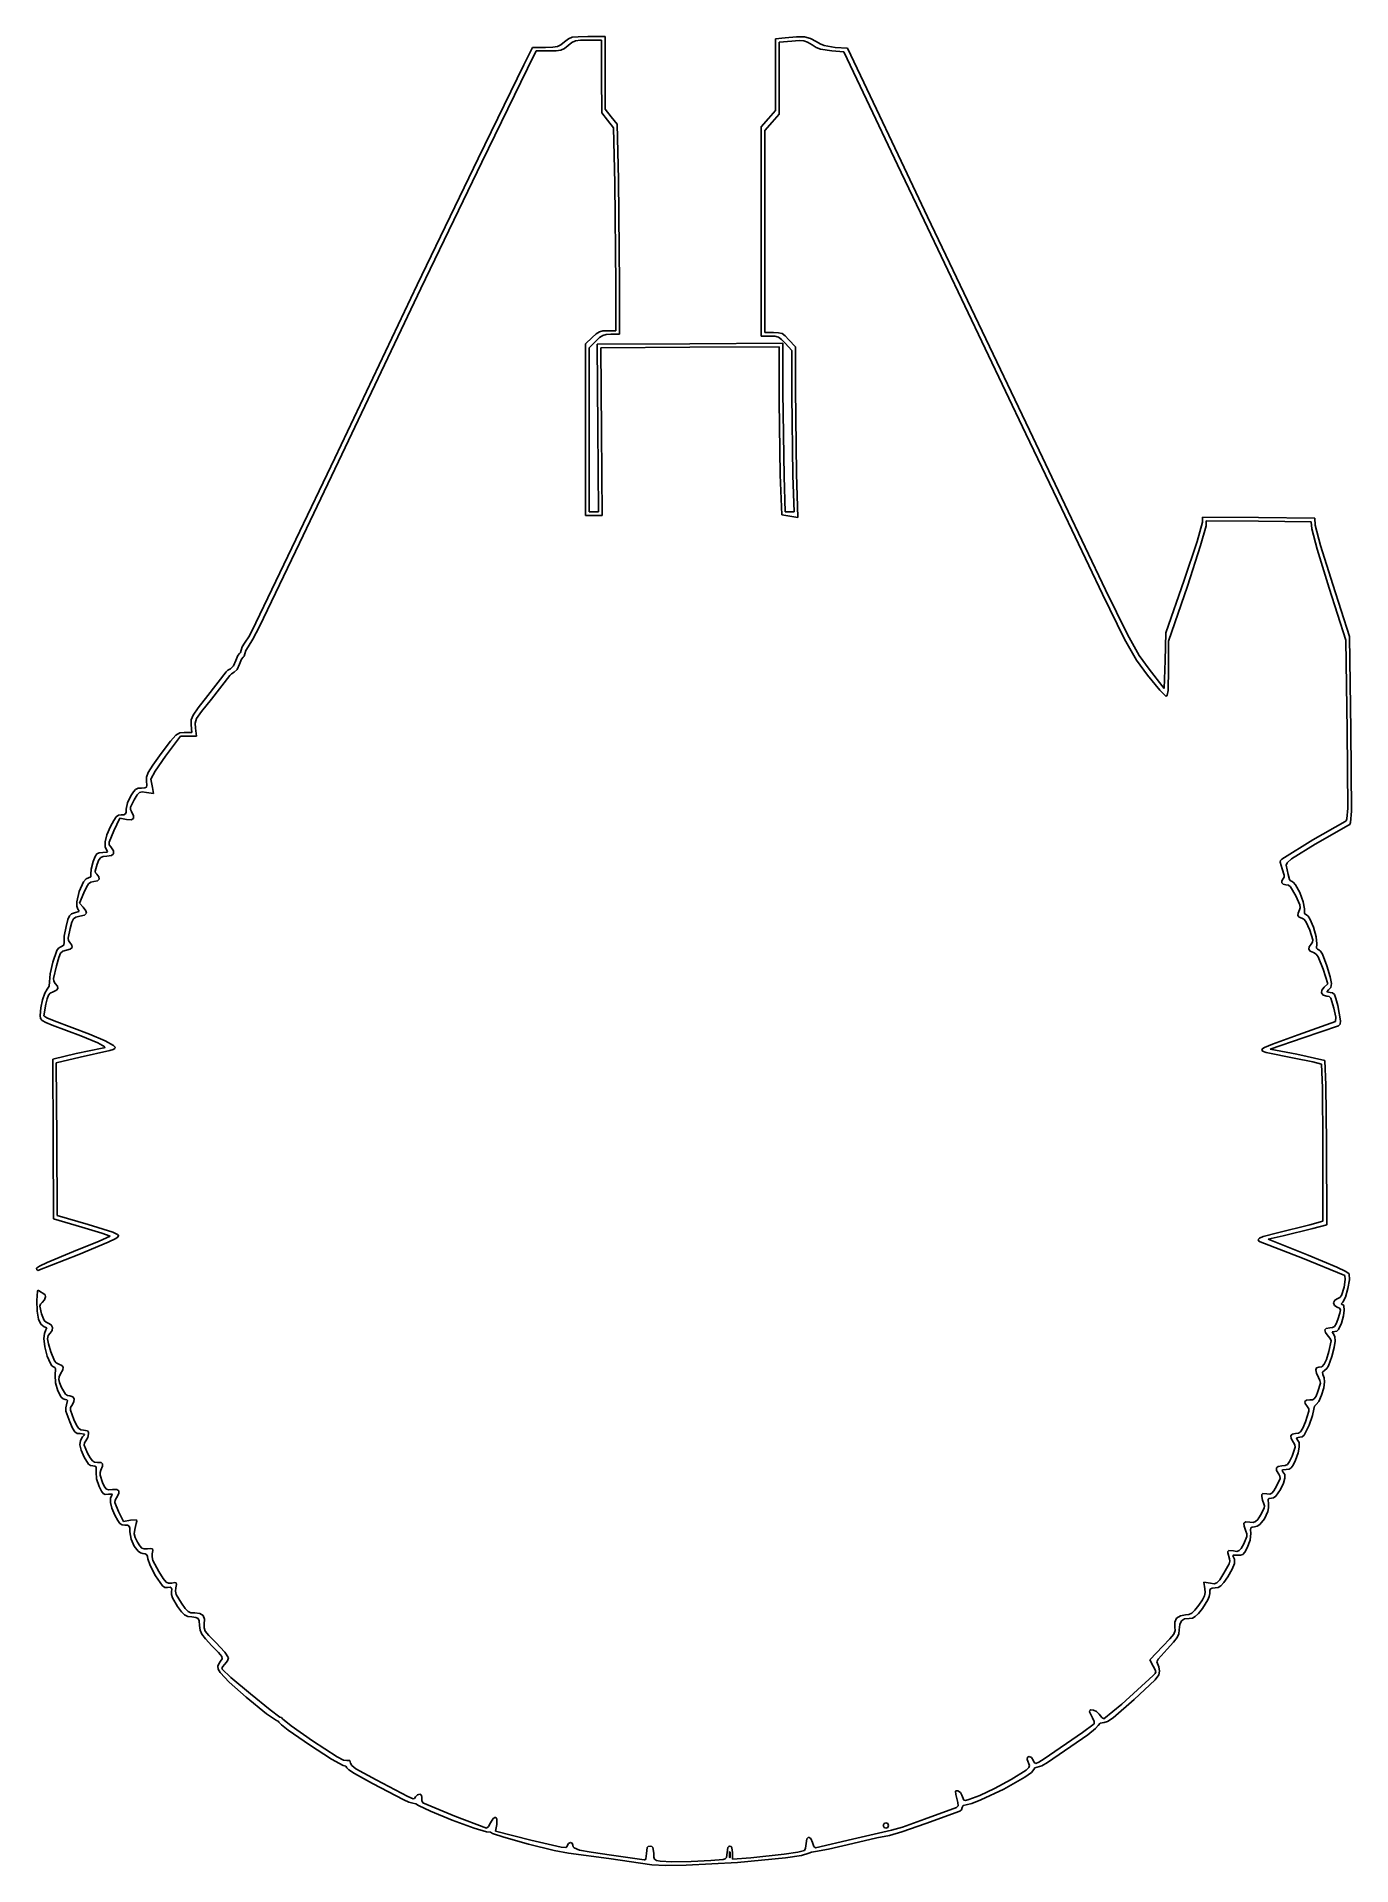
# Model space of a CAD drawing. Extents: x 0 to 276, y 2 to 385.
import ezdxf

# ---------------------------------------------------------------- set-up
doc = ezdxf.new("R2010")
doc.units = 0

msp = doc.modelspace()

# ---------------------------------------------------------------- linework, layer by layer
at = {"layer": 'Image'}
for p, q in [((110.365732, 383.58714), (111.13793, 384.19889)), ((111.13793, 384.19889), (111.936551, 384.833836)), ((112.668156, 384.06252), (111.89065, 383.44611)), ((111.936551, 384.833836), (112.747854, 385.170941)), ((113.419089, 384.401685), (112.668156, 384.06252)), ((112.747854, 385.170941), (113.98043, 385.304243)), ((114.44389, 384.545285), (113.419089, 384.401685)), ((113.98043, 385.304243), (116.04287, 385.32778)), ((116.043, 384.575), (114.44389, 384.545285)), ((116.04287, 385.32778), (119.662, 385.328)), ((118.909557, 384.57494), (116.043, 384.575)), ((118.913198, 376.95495), (118.909557, 384.57494)), ((119.662, 385.328), (119.665754, 377.70801)), ((155.41, 384.847), (157.38555, 385.084292)), ((155.41, 377.337), (155.41, 384.847)), ((156.1633, 384.122088), (156.163, 376.598)), ((158.81287, 384.388174), (156.1633, 384.122088)), ((157.38555, 385.084292), (159.751064, 385.303619)), ((160.320944, 384.511005), (158.81287, 384.388174)), ((159.751064, 385.303619), (161.43833, 385.267321)), ((161.30758, 384.45977), (160.320944, 384.511005)), ((162.105194, 384.171155), (161.30758, 384.45977)), ((161.43833, 385.267321), (162.723664, 384.941764)), ((163.0462, 383.58184), (162.105194, 384.171155)), ((162.723664, 384.941764), (163.88338, 384.293311)), ((163.88338, 384.293311), (164.726634, 383.785911)), ((164.726634, 383.785911), (165.602052, 383.436944)), ((102.573057, 379.401281), (104.403777, 383.070171)), ((105.156, 382.317), (103.32528, 378.64811)), ((104.403777, 383.070171), (107.128, 383.07)), ((107.88072, 382.31722), (105.156, 382.317)), ((107.128, 383.07), (108.639869, 383.101269)), ((109.392585, 382.34849), (107.88072, 382.31722)), ((108.639869, 383.101269), (109.626079, 383.247458)), ((110.378795, 382.49468), (109.392585, 382.34849)), ((109.626079, 383.247458), (110.365732, 383.58714)), ((111.11845, 382.834363), (110.378795, 382.49468)), ((111.89065, 383.44611), (111.11845, 382.834363)), ((163.932003, 383.054213), (163.0462, 383.58184)), ((164.83049, 382.693777), (163.932003, 383.054213)), ((167.17326, 382.31913), (164.83049, 382.693777)), ((165.602052, 383.436944), (167.92515, 383.070351)), ((169.71657, 382.12884), (167.17326, 382.31913)), ((167.92515, 383.070351), (170.469, 382.882)), ((174.456, 372.157), (169.71657, 382.12884)), ((170.469, 382.882), (175.208, 372.91)), ((93.037847, 359.739781), (102.573057, 379.401281)), ((103.32528, 378.64811), (93.79007, 358.98661)), ((118.916838, 369.33496), (118.913198, 376.95495)), ((119.665754, 377.70801), (119.669507, 370.08802)), ((155.41036, 369.82696), (155.41, 377.337)), ((156.163, 376.598), (156.163, 369.074)), ((175.208, 372.91), (181.7363, 359.1752)), ((120.168888, 367.76014), (118.916838, 369.33496)), ((119.669507, 370.08802), (120.921647, 368.5132)), ((120.921647, 368.5132), (122.173777, 366.93838)), ((153.90518, 368.11698), (155.41036, 369.82696)), ((156.163, 369.074), (154.65782, 367.36402)), ((180.984, 358.423), (174.456, 372.157)), ((121.421028, 366.18532), (120.168888, 367.76014)), ((121.669759, 354.58982), (121.421028, 366.18532)), ((122.173777, 366.93838), (122.422511, 355.34288)), ((152.4, 366.407), (153.90518, 368.11698)), ((152.4, 344.447), (152.4, 366.407)), ((153.15263, 365.65404), (153.152, 344.447)), ((154.65782, 367.36402), (153.15263, 365.65404)), ((80.245047, 333.210881), (93.037847, 359.739781)), ((93.79007, 358.98661), (80.99727, 332.45771)), ((186.544, 346.757), (180.984, 358.423)), ((181.7363, 359.1752), (187.29669, 347.51)), ((121.919153, 333.30462), (121.669759, 354.58982)), ((122.422511, 355.34288), (122.671905, 333.30508)), ((207.90474, 301.97879), (186.544, 346.757)), ((187.29669, 347.51), (208.65729, 302.7308)), ((152.4, 322.486), (152.4, 344.447)), ((153.152, 344.447), (153.152, 323.239)), ((62.927447, 296.898281), (80.245047, 333.210881)), ((80.99727, 332.45771), (63.67967, 296.14511)), ((121.92, 323.615), (121.919153, 333.30462)), ((122.671905, 333.30508), (122.67247, 322.86288)), ((116.94998, 322.22141), (117.755579, 322.948593)), ((117.755579, 322.948593), (118.437254, 323.370968)), ((118.437254, 323.370968), (119.174922, 323.566913)), ((119.131439, 322.62194), (118.463124, 322.19047)), ((119.867904, 322.817196), (119.131439, 322.62194)), ((119.174922, 323.566913), (120.1485, 323.61481)), ((120.867, 322.863), (119.867904, 322.817196)), ((120.1485, 323.61481), (121.92, 323.615)), ((122.67247, 322.86288), (120.867, 322.863)), ((154.23777, 322.48598), (152.4, 322.486)), ((153.152, 323.239), (154.99, 323.239)), ((155.26712, 322.442733), (154.23777, 322.48598)), ((154.99, 323.239), (156.019344, 323.195754)), ((155.999221, 322.245132), (155.26712, 322.442733)), ((156.019344, 323.195754), (156.751444, 322.998155)), ((156.751444, 322.998155), (157.402451, 322.544411)), ((157.402451, 322.544411), (158.18852, 321.73273)), ((115.523, 320.828), (116.94998, 322.22141)), ((115.523, 302.843), (115.523, 320.828)), ((117.66848, 321.43602), (116.27507, 320.00904)), ((116.27507, 320.00904), (116.276, 302.809)), ((118.463124, 322.19047), (117.66848, 321.43602)), ((117.968941, 320.7926), (137.442241, 320.890062)), ((118.095972, 303.2008), (117.968941, 320.7926)), ((137.442617, 320.138548), (118.721917, 320.040962)), ((118.721917, 320.040962), (118.857903, 302.449162)), ((137.442241, 320.890062), (156.915541, 320.987522)), ((156.163317, 320.236135), (137.442617, 320.138548)), ((156.650227, 321.791388), (155.999221, 322.245132)), ((156.175565, 308.849635), (156.163317, 320.236135)), ((157.43629, 320.97971), (156.650227, 321.791388)), ((156.915541, 320.987522), (156.916, 310.697)), ((158.79711, 319.47344), (157.43629, 320.97971)), ((158.18852, 321.73273), (159.54934, 320.22646)), ((158.798239, 310.1612), (158.79711, 319.47344)), ((159.54934, 320.22646), (159.55, 311.446)), ((159.55, 311.446), (159.798719, 293.5589)), ((156.35563, 293.383539), (156.175565, 308.849635)), ((156.916, 310.697), (157.163774, 293.0077)), ((159.046112, 293.229), (158.798239, 310.1612)), ((118.223, 285.609), (118.095972, 303.2008)), ((115.523, 284.857), (115.523, 302.843)), ((116.276, 302.809), (116.276, 285.609)), ((118.857903, 302.449162), (118.993892, 284.857362)), ((215.33745, 286.36249), (207.90474, 301.97879)), ((208.65729, 302.7308), (216.09, 287.1145)), ((54.741167, 279.776781), (62.927447, 296.898281)), ((63.67967, 296.14511), (55.4934, 279.02361)), ((156.672414, 285.003735), (156.35563, 293.383539)), ((157.163774, 293.0077), (157.411551, 285.60941)), ((159.293, 285.609), (159.046112, 293.229)), ((159.798719, 293.5589), (160.047444, 284.45273)), ((117.258, 284.857), (115.523, 284.857)), ((116.276, 285.609), (117.249, 285.609)), ((117.249, 285.609), (118.223, 285.609)), ((118.993892, 284.857362), (117.258, 284.857)), ((158.387604, 284.707379), (156.672414, 285.003735)), ((157.411551, 285.60941), (158.352, 285.609)), ((158.352, 285.609), (159.293, 285.609)), ((160.047444, 284.45273), (158.387604, 284.707379)), ((223.940802, 268.313759), (215.33745, 286.36249)), ((216.09, 287.1145), (224.598358, 269.268425)), ((244.968572, 283.42211), (244.969, 284.491)), ((244.969, 284.491), (256.7283, 284.391568)), ((256.7283, 284.391568), (268.4875, 284.292132)), ((268.4875, 284.292132), (268.602717, 282.786942)), ((243.840866, 279.414783), (244.968572, 283.42211)), ((245.721, 282.676), (244.560361, 278.524902)), ((245.721207, 283.739241), (245.721, 282.676)), ((256.727907, 283.639481), (245.721207, 283.739241)), ((267.734607, 283.539724), (256.727907, 283.639481)), ((267.849827, 282.034544), (267.734607, 283.539724)), ((268.96972, 277.765902), (267.849827, 282.034544)), ((268.602717, 282.786942), (269.723333, 278.51833)), ((46.401787, 262.335381), (54.741167, 279.776781)), ((55.4934, 279.02361), (47.15402, 261.58221)), ((241.129572, 271.28121), (243.840866, 279.414783)), ((244.560361, 278.524902), (241.76989, 270.0374)), ((271.500437, 269.616744), (268.96972, 277.765902)), ((269.723333, 278.51833), (272.255787, 270.369142)), ((224.598358, 269.268425), (229.204738, 259.86225)), ((237.290572, 260.20931), (241.129572, 271.28121)), ((241.76989, 270.0374), (237.81878, 258.4619)), ((275.035827, 258.704144), (271.500437, 269.616744)), ((272.255787, 270.369142), (275.793637, 259.456542)), ((228.559577, 258.901466), (223.940802, 268.313759)), ((45.011806, 259.619626), (46.401787, 262.335381)), ((47.15402, 261.58221), (45.764037, 258.866448)), ((43.274012, 256.563671), (43.489059, 257.275903)), ((43.489059, 257.275903), (44.006087, 258.031101)), ((44.006087, 258.031101), (45.011806, 259.619626)), ((44.75832, 257.27792), (44.241293, 256.522725)), ((45.764037, 258.866448), (44.75832, 257.27792)), ((231.078214, 254.470735), (228.559577, 258.901466)), ((229.204738, 259.86225), (231.672698, 255.4516)), ((237.084389, 254.3836), (237.290572, 260.20931)), ((237.81878, 258.4619), (237.819, 252.657)), ((275.300111, 239.805644), (275.035827, 258.704144)), ((275.793637, 259.456542), (276.056761, 239.805942)), ((41.0427, 252.691914), (41.677185, 253.272666)), ((41.677185, 253.272666), (42.19639, 254.399574)), ((42.19639, 254.399574), (42.603117, 255.446561)), ((42.948623, 253.6464), (42.429418, 252.519495)), ((42.603117, 255.446561), (42.95728, 255.882034)), ((43.355348, 254.693388), (42.948623, 253.6464)), ((42.95728, 255.882034), (43.180972, 256.082266)), ((43.180972, 256.082266), (43.274012, 256.563671)), ((43.709513, 255.12886), (43.355348, 254.693388)), ((43.933204, 255.329092), (43.709513, 255.12886)), ((44.026245, 255.8105), (43.933204, 255.329092)), ((44.241293, 256.522725), (44.026245, 255.8105)), ((233.38115, 251.36669), (231.078214, 254.470735)), ((231.672698, 255.4516), (233.7658, 252.5921)), ((236.8782, 248.55789), (237.084389, 254.3836)), ((36.326151, 247.06189), (40.156091, 252.01067)), ((40.908324, 251.257496), (37.095134, 246.329346)), ((40.156091, 252.01067), (40.489577, 252.398906)), ((40.489577, 252.398906), (41.0427, 252.691914)), ((41.24181, 251.645732), (40.908324, 251.257496)), ((41.794933, 251.93874), (41.24181, 251.645732)), ((42.429418, 252.519495), (41.794933, 251.93874)), ((235.981798, 248.177752), (233.38115, 251.36669)), ((233.7658, 252.5921), (236.8782, 248.55789)), ((237.819, 252.657), (237.717197, 248.090566)), ((34.276213, 244.503188), (36.326151, 247.06189)), ((37.095134, 246.329346), (35.002647, 243.724357)), ((237.34205, 246.85138), (235.981798, 248.177752)), ((237.57033, 247.134649), (237.34205, 246.85138)), ((237.717197, 248.090566), (237.57033, 247.134649)), ((32.802291, 240.94708), (32.806595, 241.953023)), ((32.806595, 241.953023), (33.200465, 242.969313)), ((33.200465, 242.969313), (34.276213, 244.503188)), ((33.949704, 242.214835), (33.622034, 241.233865)), ((35.002647, 243.724357), (33.949704, 242.214835)), ((30.5437, 238.572), (27.42598, 234.33867)), ((28.436195, 237.459787), (29.574106, 238.772438)), ((29.574106, 238.772438), (30.397162, 239.256159)), ((30.397162, 239.256159), (31.3577, 239.325318)), ((32.2478, 238.572), (30.5437, 238.572)), ((31.3577, 239.325318), (32.9313, 239.325)), ((33.951701, 238.571826), (32.2478, 238.572)), ((32.9313, 239.325), (32.802291, 240.94708)), ((33.622034, 241.233865), (33.705364, 240.214536)), ((33.705364, 240.214536), (33.951701, 238.571826)), ((275.43145, 223.434322), (275.300111, 239.805644)), ((276.056761, 239.805942), (276.187288, 222.77683)), ((24.767874, 232.462372), (26.53109, 234.903838)), ((27.42598, 234.33867), (25.241756, 231.183076)), ((26.53109, 234.903838), (28.436195, 237.459787)), ((23.447892, 229.958301), (23.812574, 230.951268)), ((23.812574, 230.951268), (24.767874, 232.462372)), ((25.241756, 231.183076), (24.36839, 229.5409)), ((20.14766, 226.027818), (20.690055, 226.878682)), ((20.690055, 226.878682), (21.158464, 227.37359)), ((21.158464, 227.37359), (21.676964, 227.603693)), ((21.966707, 226.725362), (21.485486, 226.222828)), ((21.676964, 227.603693), (22.36963, 227.660138)), ((22.533917, 226.854891), (21.966707, 226.725362)), ((22.36963, 227.660138), (23.088528, 227.685683)), ((23.414981, 226.748788), (22.533917, 226.854891)), ((23.088528, 227.685683), (23.444972, 227.845851)), ((24.924301, 226.50744), (23.414981, 226.748788)), ((23.444972, 227.845851), (23.53547, 228.265939)), ((23.45653, 229.071248), (23.447892, 229.958301)), ((23.53547, 228.265939), (23.45653, 229.071248)), ((24.36839, 229.5409), (24.67641, 227.74195)), ((24.67641, 227.74195), (24.924301, 226.50744)), ((19.01412, 222.216571), (19.15746, 222.576339)), ((19.15746, 222.576339), (19.191058, 223.205598)), ((19.191058, 223.205598), (19.47206, 224.525462)), ((19.47206, 224.525462), (20.14766, 226.027818)), ((20.103483, 223.636563), (20.079616, 223.153055)), ((20.079616, 223.153055), (20.257674, 222.727438)), ((20.862391, 225.209918), (20.103483, 223.636563)), ((20.257674, 222.727438), (20.692769, 221.836843)), ((21.485486, 226.222828), (20.862391, 225.209918)), ((275.24848, 221.165713), (275.43145, 223.434322)), ((276.187288, 222.77683), (276.003768, 220.424738)), ((15.125505, 217.805599), (15.885158, 219.562648)), ((15.885158, 219.562648), (16.555027, 220.850104)), ((16.555027, 220.850104), (17.066972, 221.592877)), ((17.849859, 221.300835), (16.571289, 218.657885)), ((17.066972, 221.592877), (17.552454, 221.933798)), ((17.552454, 221.933798), (18.142938, 222.015698)), ((19.273049, 221.060388), (17.849859, 221.300835)), ((18.142938, 222.015698), (18.69722, 222.053841)), ((18.69722, 222.053841), (19.01412, 222.216571)), ((20.205818, 221.012395), (19.273049, 221.060388)), ((20.677271, 221.268188), (20.205818, 221.012395)), ((20.692769, 221.836843), (20.677271, 221.268188)), ((268.110887, 216.815649), (274.848014, 220.649744)), ((275.602206, 219.895042), (268.566556, 215.867272)), ((274.848014, 220.649744), (275.077859, 220.791401)), ((275.077859, 220.791401), (275.24848, 221.165713)), ((275.832688, 220.039242), (275.602206, 219.895042)), ((276.003768, 220.424738), (275.832688, 220.039242)), ((14.745854, 216.386432), (15.125505, 217.805599)), ((14.746331, 215.305971), (14.745854, 216.386432)), ((15.12706, 214.565038), (14.746331, 215.305971)), ((16.571289, 218.657885), (15.572308, 216.299475)), ((15.572308, 216.299475), (15.604769, 215.76594)), ((15.604769, 215.76594), (15.924849, 215.316445)), ((15.924849, 215.316445), (16.493785, 214.494469)), ((261.567514, 212.767524), (268.110887, 216.815649)), ((268.566556, 215.867272), (263.633465, 212.770185)), ((11.839332, 210.668266), (12.262595, 212.222183)), ((12.262595, 212.222183), (12.67047, 213.269235)), ((12.67047, 213.269235), (13.036325, 213.835865)), ((13.090175, 211.690635), (12.675034, 210.23653)), ((13.036325, 213.835865), (13.51483, 214.06848)), ((13.466605, 212.614709), (13.090175, 211.690635)), ((13.827234, 213.11492), (13.466605, 212.614709)), ((13.51483, 214.06848), (14.260655, 214.113483)), ((14.33003, 213.320371), (13.827234, 213.11492)), ((14.260655, 214.113483), (15.209964, 214.207557)), ((15.132965, 213.360165), (14.33003, 213.320371)), ((15.284001, 214.346317), (15.12706, 214.565038)), ((16.088696, 213.493731), (15.132965, 213.360165)), ((15.209964, 214.207557), (15.284001, 214.346317)), ((16.545352, 213.879365), (16.088696, 213.493731)), ((16.493785, 214.494469), (16.545352, 213.879365)), ((261.254389, 212.087673), (261.321437, 212.462528)), ((261.680919, 210.698914), (261.254389, 212.087673)), ((261.321437, 212.462528), (261.567514, 212.767524)), ((262.676094, 211.972865), (262.488826, 211.507042)), ((262.488826, 211.507042), (262.929685, 209.503192)), ((263.633465, 212.770185), (262.676094, 211.972865)), ((9.296158, 205.980998), (10.225981, 207.976902)), ((10.225981, 207.976902), (10.75364, 208.609184)), ((10.75364, 208.609184), (11.271221, 208.845336)), ((11.256088, 207.551123), (10.816061, 206.867428)), ((11.735343, 207.888684), (11.256088, 207.551123)), ((11.271221, 208.845336), (11.768992, 209.013153)), ((12.381362, 208.021795), (11.735343, 207.888684)), ((11.768992, 209.013153), (11.776735, 209.588113)), ((11.776735, 209.588113), (11.839332, 210.668266)), ((13.128365, 208.213425), (12.381362, 208.021795)), ((12.675034, 210.23653), (12.750631, 209.865306)), ((12.750631, 209.865306), (13.009008, 209.574935)), ((13.009008, 209.574935), (13.461517, 209.037825)), ((13.49486, 208.568045), (13.128365, 208.213425)), ((13.461517, 209.037825), (13.49486, 208.568045)), ((261.568323, 207.766473), (261.576847, 208.206249)), ((261.871208, 207.456843), (261.568323, 207.766473)), ((261.576847, 208.206249), (261.921293, 208.713764)), ((262.071614, 209.393282), (261.680919, 210.698914)), ((262.460989, 207.339764), (261.871208, 207.456843)), ((261.921293, 208.713764), (262.06298, 208.984352)), ((262.06298, 208.984352), (262.071614, 209.393282)), ((262.977273, 207.246706), (262.460989, 207.339764)), ((262.929685, 209.503192), (263.216034, 208.483757)), ((263.436469, 206.902833), (262.977273, 207.246706)), ((263.216034, 208.483757), (263.418073, 208.194863)), ((263.418073, 208.194863), (263.639784, 208.092082)), ((263.639784, 208.092082), (263.994791, 207.898949)), ((263.994791, 207.898949), (264.426691, 207.378555)), ((264.426691, 207.378555), (265.356098, 205.710008)), ((8.793202, 203.771724), (9.296158, 205.980998)), ((8.799126, 202.872728), (8.793202, 203.771724)), ((10.287722, 205.695915), (9.359332, 203.487955)), ((9.359332, 203.487955), (10.135937, 202.661296)), ((10.816061, 206.867428), (10.287722, 205.695915)), ((264.539839, 205.074464), (263.436469, 206.902833)), ((265.366041, 203.12979), (264.539839, 205.074464)), ((265.356098, 205.710008), (266.097855, 203.794496)), ((266.097855, 203.794496), (266.321814, 202.340072)), ((6.57349, 198.63779), (6.951573, 200.064108)), ((6.951573, 200.064108), (7.288375, 200.874178)), ((7.288375, 200.874178), (7.713159, 201.273221)), ((7.713159, 201.273221), (8.35519, 201.46646)), ((8.099179, 200.236981), (7.757145, 199.517936)), ((8.602771, 200.576582), (8.099179, 200.236981)), ((8.35519, 201.46646), (9.204893, 201.757226)), ((9.447024, 200.760956), (8.602771, 200.576582)), ((9.028561, 202.263176), (8.799126, 202.872728)), ((9.227938, 201.963138), (9.028561, 202.263176)), ((9.204893, 201.757226), (9.227938, 201.963138)), ((10.410761, 201.008023), (9.447024, 200.760956)), ((10.135937, 202.661296), (10.734169, 201.900132)), ((10.832793, 201.368395), (10.410761, 201.008023)), ((10.734169, 201.900132), (10.832793, 201.368395)), ((264.961296, 200.909211), (264.993687, 201.395028)), ((265.213873, 200.582713), (264.961296, 200.909211)), ((264.993687, 201.395028), (265.297851, 202.088834)), ((265.764609, 200.366864), (265.213873, 200.582713)), ((265.297851, 202.088834), (265.431672, 202.543899)), ((265.431672, 202.543899), (265.366041, 203.12979)), ((266.208033, 200.146722), (265.764609, 200.366864)), ((266.61406, 199.688852), (266.208033, 200.146722)), ((266.321814, 202.340072), (266.334381, 201.437547)), ((266.334381, 201.437547), (266.49536, 201.19291)), ((266.49536, 201.19291), (266.769221, 201.058012)), ((267.456459, 197.847694), (266.61406, 199.688852)), ((266.769221, 201.058012), (267.113185, 200.788658)), ((267.113185, 200.788658), (267.497329, 200.202888)), ((267.497329, 200.202888), (268.263115, 198.431674)), ((6.131873, 195.29049), (6.18096, 196.582119)), ((6.18096, 196.582119), (6.57349, 198.63779)), ((7.397564, 198.195226), (7.008355, 196.173401)), ((7.008355, 196.173401), (7.091934, 195.668766)), ((7.757145, 199.517936), (7.397564, 198.195226)), ((268.063774, 195.821176), (267.456459, 197.847694)), ((268.006923, 195.322703), (268.063774, 195.821176)), ((268.263115, 198.431674), (268.820501, 196.443522)), ((268.820501, 196.443522), (268.923411, 194.937582)), ((3.769739, 191.10037), (4.592207, 193.578939)), ((5.014411, 192.079876), (4.526461, 190.362376)), ((4.592207, 193.578939), (4.979424, 194.093965)), ((4.979424, 194.093965), (5.453849, 194.32371)), ((5.40832, 193.013427), (5.014411, 192.079876)), ((5.885612, 193.440033), (5.40832, 193.013427)), ((5.453849, 194.32371), (6.089649, 194.660426)), ((6.623711, 193.636696), (5.885612, 193.440033)), ((6.089649, 194.660426), (6.131873, 195.29049)), ((7.442489, 193.870529), (6.623711, 193.636696)), ((7.091934, 195.668766), (7.357898, 195.275676)), ((7.357898, 195.275676), (7.796281, 194.660325)), ((7.828912, 194.201841), (7.442489, 193.870529)), ((7.796281, 194.660325), (7.828912, 194.201841)), ((267.223588, 193.837427), (267.296437, 194.315177)), ((267.523445, 193.453258), (267.223588, 193.837427)), ((267.296437, 194.315177), (267.733076, 194.920364)), ((268.204926, 193.128814), (267.523445, 193.453258)), ((267.733076, 194.920364), (268.006923, 195.322703)), ((268.774228, 192.827651), (268.204926, 193.128814)), ((269.23648, 192.266194), (268.774228, 192.827651)), ((268.923411, 194.937582), (268.89595, 194.066667)), ((268.89595, 194.066667), (269.058093, 193.836544)), ((269.058093, 193.836544), (269.351446, 193.703042)), ((270.256666, 189.657094), (269.23648, 192.266194)), ((269.351446, 193.703042), (269.695574, 193.426905)), ((269.695574, 193.426905), (270.092366, 192.77031)), ((270.092366, 192.77031), (271.027496, 190.348682)), ((3.073497, 187.00609), (3.230848, 188.658482)), ((3.230848, 188.658482), (3.769739, 191.10037)), ((4.526461, 190.362376), (3.930489, 187.703815)), ((271.273596, 186.547004), (270.256666, 189.657094)), ((271.027496, 190.348682), (271.72222, 188.077411)), ((271.72222, 188.077411), (272.002174, 186.669386)), ((1.613905, 183.203569), (2.079984, 184.631724)), ((2.079984, 184.631724), (2.57044, 185.43322)), ((2.57044, 185.43322), (2.991627, 186.078807)), ((3.258913, 184.61422), (2.872556, 184.179138)), ((2.991627, 186.078807), (3.073497, 187.00609)), ((3.826229, 184.900756), (3.258913, 184.61422)), ((4.530808, 185.240112), (3.826229, 184.900756)), ((3.930489, 187.703815), (4.002289, 187.112548)), ((4.002289, 187.112548), (4.299738, 186.673676)), ((4.299738, 186.673676), (4.75198, 186.068227)), ((4.834198, 185.60982), (4.530808, 185.240112)), ((4.75198, 186.068227), (4.834198, 185.60982)), ((269.92388, 184.654293), (269.972677, 185.266986)), ((270.291502, 184.192121), (269.92388, 184.654293)), ((269.972677, 185.266986), (270.476138, 185.90126)), ((271.037297, 184.00941), (270.291502, 184.192121)), ((270.476138, 185.90126), (271.273596, 186.547004)), ((271.403791, 185.285562), (271.000415, 184.862305)), ((271.000415, 184.862305), (271.711286, 184.773704)), ((271.888863, 185.835229), (271.403791, 185.285562)), ((271.711286, 184.773704), (272.253863, 184.693351)), ((272.002174, 186.669386), (271.888863, 185.835229)), ((272.253863, 184.693351), (272.626293, 184.33932)), ((272.626293, 184.33932), (272.942239, 183.517453)), ((1.12885, 179.90213), (1.265696, 181.507466)), ((1.265696, 181.507466), (1.613905, 183.203569)), ((2.321049, 182.309576), (1.881441, 179.841616)), ((2.58674, 183.45707), (2.321049, 182.309576)), ((2.872556, 184.179138), (2.58674, 183.45707)), ((271.521899, 183.927244), (271.037297, 184.00941)), ((271.872071, 183.578634), (271.521899, 183.927244)), ((272.528927, 181.46941), (271.872071, 183.578634)), ((272.885133, 179.609145), (272.528927, 181.46941)), ((272.942239, 183.517453), (273.315366, 182.033594)), ((273.315366, 182.033594), (273.914155, 178.784624)), ((1.200307, 179.302704), (1.12885, 179.90213)), ((1.53107, 178.862031), (1.200307, 179.302704)), ((2.295722, 178.443107), (1.53107, 178.862031)), ((1.881441, 179.841616), (2.517028, 179.421916)), ((3.66885, 177.90893), (2.295722, 178.443107)), ((2.517028, 179.421916), (4.045141, 178.804626)), ((9.655914, 175.659291), (3.66885, 177.90893)), ((4.045141, 178.804626), (11.476991, 175.994466)), ((265.008322, 175.88118), (272.883262, 178.7034)), ((273.473422, 177.797114), (266.066072, 175.233144)), ((272.883262, 178.7034), (272.885133, 179.609145)), ((273.820376, 178.098043), (273.473422, 177.797114)), ((273.914155, 178.784624), (273.820376, 178.098043)), ((8.68431, 171.933), (14.14445, 173.09721)), ((13.257705, 174.171685), (9.655914, 175.659291)), ((11.476991, 175.994466), (14.779653, 174.620227)), ((14.683969, 173.349772), (13.257705, 174.171685)), ((14.14445, 173.09721), (14.646823, 173.158343)), ((14.646823, 173.158343), (14.683969, 173.349772)), ((14.779653, 174.620227), (16.518049, 173.650565)), ((16.425683, 172.767658), (15.728171, 172.583036)), ((16.798711, 172.999996), (16.425683, 172.767658)), ((16.518049, 173.650565), (16.833938, 173.290736)), ((16.833938, 173.290736), (16.798711, 172.999996)), ((257.388332, 172.83996), (257.990222, 173.217607)), ((257.527575, 172.481633), (257.388332, 172.83996)), ((257.990222, 173.217607), (259.627523, 173.916887)), ((266.066072, 175.233144), (259.129092, 172.836844)), ((259.129092, 172.836844), (264.749032, 171.794164)), ((259.627523, 173.916887), (265.008322, 175.88118)), ((3.75526, 170.768), (8.68431, 171.933)), ((3.85318, 154.003), (3.75526, 170.768)), ((9.497431, 171.182066), (4.507491, 170.019486)), ((4.507491, 170.019486), (4.60558, 154.008086)), ((15.728171, 172.583036), (9.497431, 171.182066)), ((258.325761, 172.15801), (257.527575, 172.481633)), ((264.159752, 171.00086), (258.325761, 172.15801)), ((268.093913, 170.217905), (264.159752, 171.00086)), ((264.749032, 171.794164), (270.631122, 170.512914)), ((269.890612, 169.74751), (268.093913, 170.217905)), ((270.091974, 164.767425), (269.890612, 169.74751)), ((270.631122, 170.512914), (270.835063, 165.314998)), ((270.835063, 165.314998), (270.957269, 153.152914)), ((270.190512, 153.14201), (270.091974, 164.767425)), ((3.95111, 137.238), (3.85318, 154.003)), ((4.60558, 154.008086), (4.703668, 137.996686)), ((270.215828, 136.78431), (270.190512, 153.14201)), ((270.957269, 153.152914), (271.021274, 136.031414)), ((9.877739, 135.522404), (3.95111, 137.238)), ((4.703668, 137.996686), (11.209788, 136.102026)), ((14.063442, 134.250403), (9.877739, 135.522404)), ((11.209788, 136.102026), (16.344484, 134.478427)), ((16.344484, 134.478427), (17.355631, 133.993749)), ((257.642664, 133.565936), (260.678988, 134.358024)), ((260.678988, 134.358024), (267.469998, 136.014544)), ((268.061054, 135.221617), (261.902324, 133.701887)), ((267.469998, 136.014544), (270.215828, 136.78431)), ((271.021274, 136.031414), (268.061054, 135.221617)), ((8.090999, 130.384484), (13.538588, 132.569866)), ((15.390984, 132.341986), (9.215378, 129.755306)), ((13.538588, 132.569866), (15.804399, 133.600084)), ((15.804399, 133.600084), (14.063442, 134.250403)), ((17.015026, 133.155343), (15.390984, 132.341986)), ((17.602978, 133.620946), (17.015026, 133.155343)), ((17.355631, 133.993749), (17.602978, 133.620946)), ((256.633808, 132.964084), (256.885717, 133.241546)), ((256.744768, 132.605884), (256.633808, 132.964084)), ((257.011542, 132.456897), (256.744768, 132.605884)), ((256.885717, 133.241546), (257.642664, 133.565936)), ((265.960931, 129.036224), (257.011542, 132.456897)), ((261.902324, 133.701887), (258.703804, 132.991946)), ((258.703804, 132.991946), (267.119514, 129.632296)), ((0.376929, 126.906114), (0.976039, 127.324073)), ((0.459364, 126.579841), (0.376929, 126.906114)), ((9.215378, 129.755306), (0.658488, 126.455916)), ((0.976039, 127.324073), (2.617118, 128.113326)), ((2.617118, 128.113326), (8.090999, 130.384484)), ((274.792142, 125.354607), (265.960931, 129.036224)), ((267.119514, 129.632296), (273.122458, 127.104892)), ((273.122458, 127.104892), (274.99476, 126.215692)), ((0.658488, 126.455916), (0.459364, 126.579841)), ((274.125889, 121.148626), (274.644873, 122.928337)), ((274.644873, 122.928337), (274.866158, 124.527509)), ((274.866158, 124.527509), (274.792142, 125.354607)), ((274.99476, 126.215692), (275.737254, 125.746176)), ((275.770423, 124.5015), (275.449747, 122.618645)), ((275.737254, 125.746176), (275.770423, 124.5015)), ((0.443004, 120.105077), (0.572932, 122.082222)), ((0.506733, 117.878976), (0.443004, 120.105077)), ((0.572932, 122.082222), (0.741648, 122.273515)), ((0.741648, 122.273515), (1.022771, 122.080627)), ((1.022771, 122.080627), (1.908474, 121.544343)), ((1.188505, 119.336037), (1.044731, 118.924751)), ((1.556698, 119.723183), (1.188505, 119.336037)), ((2.005235, 120.282566), (1.556698, 119.723183)), ((1.908474, 121.544343), (2.21169, 121.351395)), ((2.233754, 120.878053), (2.005235, 120.282566)), ((2.21169, 121.351395), (2.233754, 120.878053)), ((272.454131, 119.661274), (272.695271, 120.200914)), ((272.615063, 119.110667), (272.454131, 119.661274)), ((273.190794, 118.722087), (272.615063, 119.110667)), ((272.695271, 120.200914), (273.325753, 120.556597)), ((273.325753, 120.556597), (273.789801, 120.755998)), ((273.789801, 120.755998), (274.125889, 121.148626)), ((274.392164, 119.793986), (274.048714, 119.43511)), ((274.048714, 119.43511), (274.226009, 119.298212)), ((274.226009, 119.298212), (274.436287, 119.212695)), ((274.936551, 120.811509), (274.392164, 119.793986)), ((274.436287, 119.212695), (274.580768, 118.97951)), ((274.580768, 118.97951), (274.674526, 118.136053)), ((275.449747, 122.618645), (274.936551, 120.811509)), ((0.783804, 116.222301), (0.506733, 117.878976)), ((1.272742, 115.140328), (0.783804, 116.222301)), ((1.044731, 118.924751), (1.37969, 117.349013)), ((1.972074, 114.638327), (1.272742, 115.140328)), ((1.37969, 117.349013), (1.991023, 115.925499)), ((1.991023, 115.925499), (2.364257, 115.563912)), ((2.364257, 115.563912), (2.83348, 115.366293)), ((2.83348, 115.366293), (3.459932, 115.029291)), ((272.660424, 114.691796), (272.991302, 115.224039)), ((272.991302, 115.224039), (273.343569, 116.155047)), ((273.703773, 118.51217), (273.190794, 118.722087)), ((273.343569, 116.155047), (273.766779, 117.453504)), ((274.096565, 115.402172), (273.455787, 114.016052)), ((273.891307, 118.16426), (273.703773, 118.51217)), ((273.766779, 117.453504), (273.891307, 118.16426)), ((274.511665, 116.899666), (274.096565, 115.402172)), ((274.674526, 118.136053), (274.511665, 116.899666)), ((1.887142, 112.155758), (2.019493, 113.235468)), ((2.105521, 110.40832), (1.887142, 112.155758)), ((2.545486, 114.369699), (1.972074, 114.638327)), ((2.019493, 113.235468), (2.34548, 113.955488)), ((2.34548, 113.955488), (2.545486, 114.369699)), ((2.794685, 112.779899), (2.679485, 112.095082)), ((2.679485, 112.095082), (2.860462, 111.011805)), ((3.198636, 113.265833), (2.794685, 112.779899)), ((3.662221, 113.86567), (3.198636, 113.265833)), ((3.459932, 115.029291), (3.742749, 114.491286)), ((3.742749, 114.491286), (3.662221, 113.86567)), ((270.605348, 113.965992), (270.907237, 114.287376)), ((270.744724, 113.431309), (270.605348, 113.965992)), ((271.325514, 112.684107), (270.744724, 113.431309)), ((270.907237, 114.287376), (271.650239, 114.394677)), ((271.751741, 112.173576), (271.325514, 112.684107)), ((271.447561, 109.461337), (271.906978, 111.655874)), ((271.650239, 114.394677), (272.247785, 114.451085)), ((271.906978, 111.655874), (271.751741, 112.173576)), ((272.704265, 113.641802), (272.17096, 113.547728)), ((272.17096, 113.547728), (272.363341, 113.190247)), ((272.247785, 114.451085), (272.660424, 114.691796)), ((272.363341, 113.190247), (272.697009, 112.583128)), ((272.76853, 111.633156), (272.573511, 110.257583)), ((272.697009, 112.583128), (272.76853, 111.633156)), ((273.113398, 113.727134), (272.704265, 113.641802)), ((273.455787, 114.016052), (273.113398, 113.727134)), ((2.630833, 108.481591), (2.105521, 110.40832)), ((3.286809, 106.899193), (2.630833, 108.481591)), ((2.860462, 111.011805), (3.34504, 109.330493)), ((3.34504, 109.330493), (4.102998, 107.47461)), ((4.102998, 107.47461), (4.515975, 107.020719)), ((270.497836, 106.743741), (270.945156, 107.763016)), ((270.945156, 107.763016), (271.447561, 109.461337)), ((272.107558, 108.373657), (271.401248, 106.431728)), ((272.573511, 110.257583), (272.107558, 108.373657)), ((3.608712, 106.40075), (3.286809, 106.899193)), ((3.897182, 106.184748), (3.608712, 106.40075)), ((4.180547, 106.055399), (3.897182, 106.184748)), ((4.330809, 105.769715), (4.180547, 106.055399)), ((4.286762, 104.491418), (4.330809, 105.769715)), ((4.352004, 102.845316), (4.286762, 104.491418)), ((4.515975, 107.020719), (5.03283, 106.759133)), ((5.03283, 106.759133), (5.692967, 106.48205)), ((5.114481, 104.10477), (5.035467, 103.562275)), ((5.423407, 104.735593), (5.114481, 104.10477)), ((5.862965, 105.601309), (5.423407, 104.735593)), ((5.692967, 106.48205), (5.961248, 106.139785)), ((5.961248, 106.139785), (5.862965, 105.601309)), ((268.706497, 105.578035), (268.888549, 105.981031)), ((268.835782, 104.910803), (268.706497, 105.578035)), ((269.276583, 103.982957), (268.835782, 104.910803)), ((268.888549, 105.981031), (269.381761, 106.116167)), ((269.587427, 103.351131), (269.276583, 103.982957)), ((269.381761, 106.116167), (270.008928, 106.246971)), ((270.008928, 106.246971), (270.497836, 106.743741)), ((270.642478, 105.530147), (270.118807, 105.098931)), ((270.118807, 105.098931), (270.201946, 104.589399)), ((270.201946, 104.589399), (270.44634, 103.921521)), ((270.44634, 103.921521), (270.551357, 103.078469)), ((271.03059, 105.855104), (270.642478, 105.530147)), ((271.401248, 106.431728), (271.03059, 105.855104)), ((4.832652, 101.169018), (4.352004, 102.845316)), ((5.564183, 99.866782), (4.832652, 101.169018)), ((5.035467, 103.562275), (5.201862, 102.893259)), ((5.201862, 102.893259), (5.629163, 101.882873)), ((5.972615, 99.482269), (5.564183, 99.866782)), ((5.629163, 101.882873), (6.456394, 100.453549)), ((6.456394, 100.453549), (6.864811, 100.173895)), ((6.864811, 100.173895), (7.355503, 100.095473)), ((7.355503, 100.095473), (7.976728, 99.938979)), ((7.976728, 99.938979), (8.255924, 99.511774)), ((268.408716, 99.482326), (268.758977, 100.033814)), ((268.758977, 100.033814), (269.16885, 101.036167)), ((269.16885, 101.036167), (269.678349, 102.793347)), ((269.915392, 100.265822), (269.346172, 98.974528)), ((269.678349, 102.793347), (269.587427, 103.351131)), ((270.369373, 101.776914), (269.915392, 100.265822)), ((270.551357, 103.078469), (270.369373, 101.776914)), ((6.382072, 99.342868), (5.972615, 99.482269)), ((6.738744, 99.307568), (6.382072, 99.342868)), ((6.508876, 97.617732), (6.677151, 98.264018)), ((6.540175, 96.92432), (6.508876, 97.617732)), ((7.330733, 94.689228), (6.540175, 96.92432)), ((6.677151, 98.264018), (6.895098, 99.158831)), ((6.895098, 99.158831), (6.738744, 99.307568)), ((7.503848, 97.667377), (7.483448, 97.146676)), ((7.483448, 97.146676), (8.189326, 95.182613)), ((7.739454, 98.098893), (7.503848, 97.667377)), ((8.180898, 98.877274), (7.739454, 98.098893)), ((8.255924, 99.511774), (8.180898, 98.877274)), ((266.447889, 98.974607), (266.758815, 99.245777)), ((266.516761, 98.496005), (266.447889, 98.974607)), ((266.976352, 97.843787), (266.516761, 98.496005)), ((266.536803, 94.709707), (267.276447, 96.910666)), ((266.758815, 99.245777), (267.43862, 99.275697)), ((267.24255, 97.437193), (266.976352, 97.843787)), ((267.276447, 96.910666), (267.24255, 97.437193)), ((268.005538, 96.02426), (267.299152, 93.989649)), ((267.43862, 99.275697), (268.005964, 99.267641)), ((268.299342, 97.336069), (268.005538, 96.02426)), ((268.005964, 99.267641), (268.408716, 99.482326)), ((268.451835, 97.957526), (268.299342, 97.336069)), ((268.818467, 98.332369), (268.451835, 97.957526)), ((269.346172, 98.974528), (268.818467, 98.332369)), ((7.93764, 93.33397), (7.330733, 94.689228)), ((8.402468, 92.583232), (7.93764, 93.33397)), ((8.189326, 95.182613), (8.734322, 93.998276)), ((8.879318, 92.261499), (8.402468, 92.583232)), ((8.734322, 93.998276), (9.171629, 93.322143)), ((9.522293, 92.193258), (8.879318, 92.261499)), ((9.171629, 93.322143), (9.625885, 93.01705)), ((10.399473, 92.093747), (9.522293, 92.193258)), ((9.625885, 93.01705), (10.221726, 92.945833)), ((10.221726, 92.945833), (11.072045, 92.779749)), ((11.072045, 92.779749), (11.240998, 92.529198)), ((11.289006, 92.1288), (11.115857, 91.360455)), ((11.240998, 92.529198), (11.289006, 92.1288)), ((263.764642, 92.087023), (264.472723, 92.193217)), ((264.472723, 92.193217), (265.074969, 92.266216)), ((265.074969, 92.266216), (265.527558, 92.597589)), ((265.527558, 92.597589), (265.968749, 93.355898)), ((265.968749, 93.355898), (266.536803, 94.709707)), ((267.299152, 93.989649), (266.30655, 91.883495)), ((9.454448, 89.856582), (9.561362, 90.750321)), ((9.716532, 88.733053), (9.454448, 89.856582)), ((9.561362, 90.750321), (10.030286, 91.505116)), ((10.3546, 87.288886), (9.716532, 88.733053)), ((10.030286, 91.505116), (10.350599, 91.887768)), ((10.350599, 91.887768), (10.399473, 92.093747)), ((10.407335, 90.254371), (10.355993, 89.809635)), ((10.355993, 89.809635), (11.082199, 88.09083)), ((10.699564, 90.66046), (10.407335, 90.254371)), ((11.115857, 91.360455), (10.699564, 90.66046)), ((263.45378, 91.758382), (263.764642, 92.087023)), ((263.536286, 91.192209), (263.45378, 91.758382)), ((264.00831, 90.373417), (263.536286, 91.192209)), ((263.726088, 87.473897), (264.385709, 89.336746)), ((264.316134, 89.850439), (264.00831, 90.373417)), ((264.385709, 89.336746), (264.316134, 89.850439)), ((265.342412, 91.440339), (264.67922, 91.346261)), ((264.67922, 91.346261), (264.837421, 90.988784)), ((264.837421, 90.988784), (265.196523, 90.33006)), ((265.250326, 89.382497), (264.999465, 88.153132)), ((265.196523, 90.33006), (265.250326, 89.382497)), ((265.876813, 91.526857), (265.342412, 91.440339)), ((266.30655, 91.883495), (265.876813, 91.526857)), ((11.282675, 85.822456), (10.3546, 87.288886)), ((11.082199, 88.09083), (11.62788, 87.090388)), ((11.704429, 85.51247), (11.282675, 85.822456)), ((11.62788, 87.090388), (12.080656, 86.508821)), ((12.16052, 85.419926), (11.704429, 85.51247)), ((12.080656, 86.508821), (12.55786, 86.238679)), ((12.608172, 85.378233), (12.16052, 85.419926)), ((12.55786, 86.238679), (13.176829, 86.17251)), ((12.847514, 85.202501), (12.608172, 85.378233)), ((12.870524, 84.145016), (12.847514, 85.202501)), ((13.176829, 86.17251), (13.892422, 86.111664)), ((13.884393, 84.54454), (13.711859, 84.021728)), ((14.210649, 85.379483), (13.884393, 84.54454)), ((13.892422, 86.111664), (14.225177, 85.87459)), ((14.225177, 85.87459), (14.210649, 85.379483)), ((260.447318, 85.00632), (260.823976, 85.320626)), ((260.484986, 84.471525), (260.447318, 85.00632)), ((260.932254, 83.704397), (260.484986, 84.471525)), ((260.823976, 85.320626), (261.619688, 85.426287)), ((261.619688, 85.426287), (262.307193, 85.486106)), ((261.700835, 84.574253), (261.660363, 84.434472)), ((261.660363, 84.434472), (261.827052, 84.215464)), ((262.485569, 84.673454), (261.700835, 84.574253)), ((262.307193, 85.486106), (262.789378, 85.751993)), ((263.098951, 84.74065), (262.485569, 84.673454)), ((262.789378, 85.751993), (263.213318, 86.36693)), ((263.551314, 85.013042), (263.098951, 84.74065)), ((263.213318, 86.36693), (263.726088, 87.473897)), ((263.960556, 85.609527), (263.551314, 85.013042)), ((264.444579, 86.649004), (263.960556, 85.609527)), ((264.999465, 88.153132), (264.444579, 86.649004)), ((12.977959, 82.732175), (12.870524, 84.145016)), ((13.5084, 81.091626), (12.977959, 82.732175)), ((13.967894, 80.125637), (13.5084, 81.091626)), ((13.711859, 84.021728), (13.700307, 83.481602)), ((13.700307, 83.481602), (14.208786, 81.96227)), ((14.208786, 81.96227), (14.652367, 81.030505)), ((14.652367, 81.030505), (15.03726, 80.549964)), ((259.928704, 80.204407), (260.488003, 81.171567)), ((260.488003, 81.171567), (261.215308, 82.79535)), ((261.186184, 83.260015), (260.932254, 83.704397)), ((261.215308, 82.79535), (261.186184, 83.260015)), ((261.922727, 81.81702), (261.278062, 80.484604)), ((261.827052, 84.215464), (262.188273, 83.62163)), ((262.223147, 82.842422), (261.922727, 81.81702)), ((262.188273, 83.62163), (262.223147, 82.842422)), ((14.349909, 79.612603), (13.967894, 80.125637)), ((14.793556, 79.436392), (14.349909, 79.612603)), ((15.43795, 79.480876), (14.793556, 79.436392)), ((15.03726, 80.549964), (15.534996, 80.397658)), ((16.20971, 79.513875), (15.43795, 79.480876)), ((15.534996, 80.397658), (16.317106, 80.4506)), ((15.863747, 77.748765), (15.868087, 78.642714)), ((16.181622, 76.565581), (15.863747, 77.748765)), ((15.868087, 78.642714), (16.192671, 79.260489)), ((16.192671, 79.260489), (16.297635, 79.423607)), ((16.297635, 79.423607), (16.20971, 79.513875)), ((16.317106, 80.4506), (17.22551, 80.455265)), ((16.832786, 78.252149), (16.792573, 77.739039)), ((16.792573, 77.739039), (17.566225, 75.85323)), ((17.115218, 78.75168), (16.832786, 78.252149)), ((17.615105, 79.62595), (17.115218, 78.75168)), ((17.22551, 80.455265), (17.655022, 80.187097)), ((17.655022, 80.187097), (17.615105, 79.62595)), ((257.386363, 79.028008), (257.424668, 79.436677)), ((257.503657, 78.238745), (257.386363, 79.028008)), ((257.424668, 79.436677), (257.576921, 79.648392)), ((257.785665, 77.474688), (257.503657, 78.238745)), ((257.576921, 79.648392), (258.447293, 79.602217)), ((257.938188, 77.034362), (257.785665, 77.474688)), ((257.89894, 76.550686), (257.938188, 77.034362)), ((258.447293, 79.602217), (259.048148, 79.527234)), ((258.969005, 78.606831), (258.738516, 78.432843)), ((258.738516, 78.432843), (258.773694, 77.347704)), ((258.773694, 77.347704), (258.790218, 76.627313)), ((259.420242, 78.646294), (258.969005, 78.606831)), ((259.048148, 79.527234), (259.495352, 79.69213)), ((259.875138, 78.740947), (259.420242, 78.646294)), ((259.495352, 79.69213), (259.928704, 80.204407)), ((260.309129, 79.051894), (259.875138, 78.740947)), ((261.278062, 80.484604), (260.309129, 79.051894)), ((16.823682, 75.080099), (16.181622, 76.565581)), ((17.388834, 74.004425), (16.823682, 75.080099)), ((17.84842, 73.373577), (17.388834, 74.004425)), ((17.566225, 75.85323), (18.588055, 73.76975)), ((18.313044, 73.076505), (17.84842, 73.373577)), ((18.893312, 73.002159), (18.313044, 73.076505)), ((18.588055, 73.76975), (20.077455, 74.007917)), ((19.463444, 72.963382), (18.893312, 73.002159)), ((19.780262, 72.78116), (19.463444, 72.963382)), ((20.077455, 74.007917), (21.323112, 74.088484)), ((21.289405, 73.341901), (20.95584, 72.097713)), ((21.415257, 73.846571), (21.289405, 73.341901)), ((21.323112, 74.088484), (21.415257, 73.846571)), ((253.65062, 73.402538), (254.045503, 73.68209)), ((253.661257, 72.762312), (253.65062, 73.402538)), ((254.045503, 73.68209), (254.866962, 73.651368)), ((254.866962, 73.651368), (255.571192, 73.58608)), ((255.571192, 73.58608), (256.078414, 73.736074)), ((256.078414, 73.736074), (256.550105, 74.203141)), ((256.951468, 73.110868), (256.403345, 72.755439)), ((256.550105, 74.203141), (257.147742, 75.089068)), ((257.954727, 74.31134), (256.951468, 73.110868)), ((257.147742, 75.089068), (257.89894, 76.550686)), ((258.639813, 75.849622), (257.954727, 74.31134)), ((258.790218, 76.627313), (258.639813, 75.849622)), ((19.917777, 72.356661), (19.780262, 72.78116)), ((19.950002, 71.591049), (19.917777, 72.356661)), ((20.198312, 70.051316), (19.950002, 71.591049)), ((20.833133, 68.620364), (20.198312, 70.051316)), ((20.95584, 72.097713), (20.877532, 71.1843)), ((20.877532, 71.1843), (21.069688, 70.371047)), ((21.069688, 70.371047), (21.547511, 69.427341)), ((21.547511, 69.427341), (22.047946, 68.629462)), ((253.586859, 69.059678), (254.243349, 70.622486)), ((254.056358, 71.711008), (253.661257, 72.762312)), ((254.2437, 71.160593), (254.056358, 71.711008)), ((254.243349, 70.622486), (254.2437, 71.160593)), ((254.96002, 69.867538), (254.325496, 68.256034)), ((255.059572, 71.291334), (254.96002, 69.867538)), ((255.079053, 72.416185), (255.001718, 72.014496)), ((255.001718, 72.014496), (255.059572, 71.291334)), ((255.34752, 72.589168), (255.079053, 72.416185)), ((255.863064, 72.626214), (255.34752, 72.589168)), ((256.403345, 72.755439), (255.863064, 72.626214)), ((21.709239, 67.539614), (20.833133, 68.620364)), ((22.19239, 67.20601), (21.709239, 67.539614)), ((22.047946, 68.629462), (22.477763, 68.192014)), ((22.681402, 67.050489), (22.19239, 67.20601)), ((22.477763, 68.192014), (22.971144, 68.027509)), ((23.187725, 66.949266), (22.681402, 67.050489)), ((22.971144, 68.027509), (23.662271, 68.048461)), ((23.50174, 66.761221), (23.187725, 66.949266)), ((23.661928, 66.445472), (23.50174, 66.761221)), ((23.706772, 65.961139), (23.661928, 66.445472)), ((23.662271, 68.048461), (24.365337, 68.097845)), ((24.176555, 64.510717), (23.706772, 65.961139)), ((24.365337, 68.097845), (24.707605, 68.001171)), ((24.65361, 67.009151), (24.58833, 66.316168)), ((24.58833, 66.316168), (24.7511, 65.57041)), ((24.77504, 67.668315), (24.65361, 67.009151)), ((24.707605, 68.001171), (24.77504, 67.668315)), ((24.7511, 65.57041), (26.00556, 63.237761)), ((250.236739, 67.186659), (250.289352, 67.489815)), ((250.589003, 65.897389), (250.236739, 67.186659)), ((250.289352, 67.489815), (250.479027, 67.647341)), ((250.479027, 67.647341), (251.460579, 67.588148)), ((250.54538, 64.875321), (250.683041, 65.467645)), ((250.683041, 65.467645), (250.589003, 65.897389)), ((251.390419, 66.701412), (251.278501, 66.609712)), ((251.278501, 66.609712), (251.36637, 66.453966)), ((251.36637, 66.453966), (251.695318, 65.825866)), ((252.213036, 66.692444), (251.390419, 66.701412)), ((251.460579, 67.588148), (252.158474, 67.502473)), ((251.695318, 65.825866), (251.628305, 64.94482)), ((252.158474, 67.502473), (252.636894, 67.644021)), ((252.900383, 66.664952), (252.213036, 66.692444)), ((252.636894, 67.644021), (253.058726, 68.125515)), ((253.383392, 66.843714), (252.900383, 66.664952)), ((253.058726, 68.125515), (253.586859, 69.059678)), ((253.809339, 67.337739), (253.383392, 66.843714)), ((254.325496, 68.256034), (253.809339, 67.337739)), ((25.306032, 62.386089), (24.176555, 64.510717)), ((26.793724, 60.258664), (25.306032, 62.386089)), ((26.00556, 63.237761), (26.921909, 61.801312)), ((26.921909, 61.801312), (27.541139, 61.048016)), ((247.990798, 60.886489), (248.585339, 61.554788)), ((248.585339, 61.554788), (249.459033, 62.894909)), ((250.24313, 62.183326), (249.425406, 60.956112)), ((249.459033, 62.894909), (250.54538, 64.875321)), ((251.149515, 63.750686), (250.24313, 62.183326)), ((251.628305, 64.94482), (251.149515, 63.750686)), ((27.308132, 59.935355), (26.793724, 60.258664)), ((27.863722, 59.918339), (27.308132, 59.935355)), ((27.541139, 61.048016), (28.073517, 60.793935)), ((28.369379, 59.959534), (27.863722, 59.918339)), ((28.073517, 60.793935), (28.72931, 60.855131)), ((28.638434, 59.862277), (28.369379, 59.959534)), ((28.721996, 59.570124), (28.638434, 59.862277)), ((28.671176, 59.02663), (28.721996, 59.570124)), ((28.68113, 58.439052), (28.671176, 59.02663)), ((28.88768, 57.757556), (28.68113, 58.439052)), ((28.72931, 60.855131), (29.357963, 60.958392)), ((29.970516, 55.92179), (28.88768, 57.757556)), ((29.357963, 60.958392), (29.662329, 60.883957)), ((29.60045, 59.855021), (29.530991, 59.154353)), ((29.530991, 59.154353), (29.665302, 58.480824)), ((29.71797, 60.545081), (29.60045, 59.855021)), ((29.662329, 60.883957), (29.71797, 60.545081)), ((29.665302, 58.480824), (30.76462, 56.602161)), ((244.954623, 57.334655), (245.386946, 58.142688)), ((245.457938, 59.657264), (245.229313, 61.066084)), ((245.229313, 61.066084), (246.603053, 60.808359)), ((245.386946, 58.142688), (245.528651, 58.848164)), ((245.528651, 58.848164), (245.457938, 59.657264)), ((246.376319, 58.058019), (246.084017, 57.312808)), ((246.47418, 58.686456), (246.376319, 58.058019)), ((246.508956, 59.29717), (246.47418, 58.686456)), ((246.661786, 59.642796), (246.508956, 59.29717)), ((246.603053, 60.808359), (247.416379, 60.700762)), ((247.005426, 59.79651), (246.661786, 59.642796)), ((247.61263, 59.831486), (247.005426, 59.79651)), ((247.416379, 60.700762), (247.990798, 60.886489)), ((248.25801, 59.912382), (247.61263, 59.831486)), ((248.812984, 60.243194), (248.25801, 59.912382)), ((249.425406, 60.956112), (248.812984, 60.243194)), ((30.791673, 54.807536), (29.970516, 55.92179)), ((30.76462, 56.602161), (31.558973, 55.516867)), ((31.429798, 54.166398), (30.791673, 54.807536)), ((32.07716, 53.856074), (31.429798, 54.166398)), ((31.558973, 55.516867), (32.166275, 54.903936)), ((32.926026, 53.73426), (32.07716, 53.856074)), ((32.166275, 54.903936), (32.766212, 54.631603)), ((32.766212, 54.631603), (33.53847, 54.568101)), ((33.794644, 53.642388), (32.926026, 53.73426)), ((33.53847, 54.568101), (34.621706, 54.430697)), ((34.621706, 54.430697), (35.307164, 54.011943)), ((35.307164, 54.011943), (35.614417, 53.289326)), ((239.520403, 53.451539), (240.303013, 53.993167)), ((240.303013, 53.993167), (241.406898, 54.187324)), ((241.406898, 54.187324), (242.087059, 54.262748)), ((242.087059, 54.262748), (242.678686, 54.557667)), ((242.678686, 54.557667), (243.321064, 55.175054)), ((243.438419, 53.811857), (242.847853, 53.511804)), ((243.321064, 55.175054), (244.153478, 56.217884)), ((244.084926, 54.436581), (243.438419, 53.811857)), ((244.92378, 55.487946), (244.084926, 54.436581)), ((244.153478, 56.217884), (244.954623, 57.334655)), ((246.084017, 57.312808), (244.92378, 55.487946)), ((34.254563, 53.421939), (33.794644, 53.642388)), ((34.455171, 52.906475), (34.254563, 53.421939)), ((34.545856, 51.92956), (34.455171, 52.906475)), ((34.681978, 50.947724), (34.545856, 51.92956)), ((35.049176, 50.100241), (34.681978, 50.947724)), ((35.817353, 49.112466), (35.049176, 50.100241)), ((35.56304, 52.240331), (35.504122, 51.486833)), ((35.504122, 51.486833), (35.768435, 50.781595)), ((35.614417, 53.289326), (35.56304, 52.240331)), ((35.768435, 50.781595), (36.53593, 49.836857)), ((238.127488, 49.148839), (238.919686, 50.149221)), ((238.919686, 50.149221), (239.19604, 50.862736)), ((239.112341, 52.623712), (239.520403, 53.451539)), ((239.132098, 51.570954), (239.112341, 52.623712)), ((239.19604, 50.862736), (239.132098, 51.570954)), ((239.997302, 50.205262), (239.654713, 49.407146)), ((240.07714, 51.064826), (239.997302, 50.205262)), ((240.183483, 52.185803), (240.07714, 51.064826)), ((240.535695, 52.916946), (240.183483, 52.185803)), ((241.183549, 53.314434), (240.535695, 52.916946)), ((242.17682, 53.434446), (241.183549, 53.314434)), ((242.847853, 53.511804), (242.17682, 53.434446)), ((37.156416, 47.70975), (35.817353, 49.112466)), ((36.53593, 49.836857), (37.98656, 48.364861)), ((38.553295, 46.267677), (37.156416, 47.70975)), ((37.98656, 48.364861), (39.860615, 46.332396)), ((39.220532, 45.428441), (38.553295, 46.267677)), ((39.860615, 46.332396), (40.64009, 45.130601)), ((233.900538, 44.750774), (236.643898, 47.580024)), ((237.56284, 46.993946), (235.674525, 44.846495)), ((236.643898, 47.580024), (238.127488, 49.148839)), ((238.894763, 48.420151), (237.56284, 46.993946)), ((239.654713, 49.407146), (238.894763, 48.420151)), ((38.412475, 43.385201), (38.58887, 43.918399)), ((38.501228, 42.793088), (38.412475, 43.385201)), ((38.896427, 42.084293), (38.501228, 42.793088)), ((38.58887, 43.918399), (38.989116, 44.45045)), ((38.989116, 44.45045), (39.313887, 44.915035)), ((39.370682, 43.266793), (39.219825, 42.878498)), ((39.219825, 42.878498), (41.156483, 41.049283)), ((39.313887, 44.915035), (39.220532, 45.428441)), ((39.878342, 43.830941), (39.370682, 43.266793)), ((40.416326, 44.497069), (39.878342, 43.830941)), ((40.64009, 45.130601), (40.416326, 44.497069)), ((234.61049, 43.432484), (233.900538, 44.750774)), ((235.002525, 42.667759), (234.61049, 43.432484)), ((235.131446, 42.19784), (235.002525, 42.667759)), ((235.674525, 44.846495), (235.400329, 44.283932)), ((235.400329, 44.283932), (235.49321, 43.944936)), ((235.49321, 43.944936), (235.806984, 43.293737)), ((235.936948, 42.352556), (235.756122, 41.589082)), ((235.806984, 43.293737), (235.936948, 42.352556)), ((40.771354, 40.085588), (38.896427, 42.084293)), ((44.367636, 36.92695), (40.771354, 40.085588)), ((41.156483, 41.049283), (45.230382, 37.590863)), ((227.994393, 35.443652), (234.594149, 41.431674)), ((235.014272, 40.569027), (230.643668, 36.407066)), ((234.594149, 41.431674), (234.995805, 41.84504)), ((234.995805, 41.84504), (235.131446, 42.19784)), ((235.756122, 41.589082), (235.014272, 40.569027)), ((48.610467, 33.437305), (44.367636, 36.92695)), ((45.230382, 37.590863), (49.349853, 34.24126)), ((224.273249, 32.362164), (227.994393, 35.443652)), ((230.643668, 36.407066), (226.224389, 32.598969)), ((50.670596, 31.98586), (48.610467, 33.437305)), ((49.349853, 34.24126), (51.423225, 32.738498)), ((51.027808, 31.882916), (50.670596, 31.98586)), ((51.176383, 31.635425), (51.027808, 31.882916)), ((51.723857, 31.085414), (51.176383, 31.635425)), ((51.423225, 32.738498), (51.780437, 32.635554)), ((53.174335, 29.983932), (51.723857, 31.085414)), ((51.780437, 32.635554), (51.929012, 32.388063)), ((51.929012, 32.388063), (53.795903, 30.86893)), ((53.795903, 30.86893), (58.284382, 27.708683)), ((219.786236, 29.46424), (222.24701, 31.305073)), ((221.261888, 33.854103), (221.324453, 34.086993)), ((221.858768, 32.553623), (221.261888, 33.854103)), ((221.324453, 34.086993), (221.494567, 34.219371)), ((221.494567, 34.219371), (222.051949, 34.21116)), ((222.219026, 31.81109), (221.858768, 32.553623)), ((222.051949, 34.21116), (222.723056, 33.886619)), ((222.24701, 31.305073), (222.219026, 31.81109)), ((223.057408, 30.943224), (222.534847, 30.300609)), ((222.723056, 33.886619), (223.296908, 33.302895)), ((223.45585, 31.44064), (223.057408, 30.943224)), ((223.296908, 33.302895), (223.837972, 32.638506)), ((224.291458, 31.609296), (223.45585, 31.44064)), ((223.837972, 32.638506), (224.273249, 32.362164)), ((225.05128, 31.830493), (224.291458, 31.609296)), ((226.224389, 32.598969), (225.05128, 31.830493)), ((57.632645, 26.896863), (53.174335, 29.983932)), ((62.248, 23.914834), (57.632645, 26.896863)), ((58.284382, 27.708683), (63.400558, 24.390678)), ((211.70791, 23.945623), (219.786236, 29.46424)), ((220.893138, 29.013035), (212.460908, 23.192754)), ((222.534847, 30.300609), (220.893138, 29.013035)), ((64.717083, 22.578465), (62.248, 23.914834)), ((63.400558, 24.390678), (64.729784, 23.716713)), ((64.729784, 23.716713), (65.434002, 23.587483)), ((65.434002, 23.587483), (66.058949, 23.594549)), ((66.058949, 23.594549), (66.228251, 23.061675)), ((66.228251, 23.061675), (66.486734, 22.576152)), ((208.1931, 23.801408), (208.226459, 24.317403)), ((208.626099, 22.555908), (208.1931, 23.801408)), ((208.226459, 24.317403), (208.586679, 24.462379)), ((208.586679, 24.462379), (209.053977, 24.253353)), ((209.053977, 24.253353), (209.40857, 23.707343)), ((209.40857, 23.707343), (209.651392, 23.165999)), ((209.651392, 23.165999), (210.015602, 23.014901)), ((210.015602, 23.014901), (210.651131, 23.269594)), ((210.651131, 23.269594), (211.70791, 23.945623)), ((212.460908, 23.192754), (211.221576, 22.492964)), ((65.252785, 22.431159), (64.717083, 22.578465)), ((65.4756, 22.077013), (65.252785, 22.431159)), ((65.898713, 21.664318), (65.4756, 22.077013)), ((67.050752, 20.911322), (65.898713, 21.664318)), ((66.486734, 22.576152), (67.364391, 21.898256)), ((70.83782, 18.812863), (67.050752, 20.911322)), ((67.364391, 21.898256), (71.590471, 19.565505)), ((71.590471, 19.565505), (78.238581, 16.086925)), ((201.298662, 17.744275), (204.788229, 19.632708)), ((207.664848, 20.112023), (203.260616, 17.625534)), ((204.788229, 19.632708), (207.941972, 21.593681)), ((209.070539, 21.086875), (207.664848, 20.112023)), ((207.941972, 21.593681), (208.541657, 22.160732)), ((208.541657, 22.160732), (208.626099, 22.555908)), ((209.597128, 21.701634), (209.070539, 21.086875)), ((209.802777, 22.054945), (209.597128, 21.701634)), ((210.297208, 22.201901), (209.802777, 22.054945)), ((211.221576, 22.492964), (210.297208, 22.201901)), ((77.43445, 15.363203), (70.83782, 18.812863)), ((78.487621, 14.878035), (77.43445, 15.363203)), ((78.238581, 16.086925), (79.368415, 15.585254)), ((79.368415, 15.585254), (79.640279, 15.668698)), ((79.640279, 15.668698), (79.856541, 15.964412)), ((79.856541, 15.964412), (80.304339, 16.442057)), ((80.304339, 16.442057), (80.790116, 16.564155)), ((80.790116, 16.564155), (81.138641, 16.350031)), ((81.138641, 16.350031), (81.174681, 15.819011)), ((81.174681, 15.819011), (81.165049, 15.202924)), ((193.115216, 17.189992), (193.294282, 17.28228)), ((193.176972, 16.5016), (193.115216, 17.189992)), ((193.646996, 14.77384), (193.176972, 16.5016)), ((193.294282, 17.28228), (193.640079, 17.249883)), ((193.640079, 17.249883), (194.179745, 16.933777)), ((194.179745, 16.933777), (194.483008, 16.365258)), ((194.483008, 16.365258), (194.914819, 15.302378)), ((195.265931, 15.24756), (195.967869, 15.406269)), ((195.967869, 15.406269), (198.227179, 16.277849)), ((198.227179, 16.277849), (201.298662, 17.744275)), ((203.260616, 17.625534), (198.473339, 15.329148)), ((79.2863, 14.676246), (78.487621, 14.878035)), ((79.896872, 14.530429), (79.2863, 14.676246)), ((80.49781, 14.179846), (79.896872, 14.530429)), ((82.991584, 12.959599), (80.49781, 14.179846)), ((81.165049, 15.202924), (81.413012, 14.759071)), ((81.413012, 14.759071), (88.118951, 11.931746)), ((87.578465, 11.100285), (82.991584, 12.959599)), ((88.118951, 11.931746), (94.766712, 9.408141)), ((96.130171, 11.467946), (96.624867, 11.70394)), ((96.624867, 11.70394), (96.809015, 11.571409)), ((96.809015, 11.571409), (96.928555, 11.277231)), ((186.64266, 11.28888), (193.36183, 13.75832)), ((194.074891, 12.988904), (186.896811, 10.366634)), ((193.36183, 13.75832), (193.680272, 14.105658)), ((193.680272, 14.105658), (193.646996, 14.77384)), ((194.407091, 13.269948), (194.074891, 12.988904)), ((194.545262, 13.723415), (194.407091, 13.269948)), ((194.779217, 14.143301), (194.545262, 13.723415)), ((195.391928, 14.309844), (194.779217, 14.143301)), ((194.914819, 15.302378), (195.265931, 15.24756)), ((196.588844, 14.591924), (195.391928, 14.309844)), ((198.473339, 15.329148), (196.588844, 14.591924)), ((92.195819, 9.399669), (87.578465, 11.100285)), ((94.78101, 8.655516), (92.195819, 9.399669)), ((94.766712, 9.408141), (95.147737, 9.739752)), ((95.603132, 8.554117), (94.78101, 8.655516)), ((95.147737, 9.739752), (95.579328, 10.537031)), ((95.579328, 10.537031), (96.130171, 11.467946)), ((96.01834, 8.31033), (95.603132, 8.554117)), ((98.393971, 7.501479), (96.01834, 8.31033)), ((96.906378, 10.220039), (96.662095, 8.774129)), ((96.662095, 8.774129), (104.075235, 6.898709)), ((96.928555, 11.277231), (96.906378, 10.220039)), ((171.53823, 7.10353), (179.68118, 8.96498)), ((179.261641, 7.902634), (176.625874, 7.405218)), ((177.9882, 9.97254), (178.154006, 10.371179)), ((178.154006, 9.573901), (177.9882, 9.97254)), ((177.9882, 9.97254), (177.9882, 9.97254)), ((178.154006, 10.371179), (178.552644, 10.536984)), ((178.552644, 9.408096), (178.154006, 9.573901)), ((178.552644, 10.536984), (178.951283, 10.371179)), ((178.951283, 9.573901), (178.552644, 9.408096)), ((178.951283, 10.371179), (179.117088, 9.97254)), ((179.117088, 9.97254), (178.951283, 9.573901)), ((181.887049, 8.626434), (179.261641, 7.902634)), ((179.68118, 8.96498), (182.036559, 9.658651)), ((186.896811, 10.366634), (181.887049, 8.626434)), ((182.036559, 9.658651), (186.64266, 11.28888)), ((103.577874, 6.092153), (98.393971, 7.501479)), ((108.964484, 4.758503), (103.577874, 6.092153)), ((104.075235, 6.898709), (110.388329, 5.412982)), ((111.94824, 4.17668), (108.964484, 4.758503)), ((110.388329, 5.412982), (111.378568, 5.382476)), ((111.378568, 5.382476), (111.576072, 5.507137)), ((111.576072, 5.507137), (111.668105, 5.710529)), ((111.668105, 5.710529), (111.950393, 6.192108)), ((120.4149, 3.05886), (111.94824, 4.17668)), ((111.950393, 6.192108), (112.359886, 6.38196)), ((112.359886, 6.38196), (112.728699, 6.264467)), ((112.728699, 6.264467), (112.888945, 5.82401)), ((112.888945, 5.82401), (112.947244, 5.531725)), ((112.947244, 5.531725), (113.16089, 5.279373)), ((113.16089, 5.279373), (114.286719, 4.83556)), ((114.286719, 4.83556), (116.73142, 4.374755)), ((116.73142, 4.374755), (120.959985, 3.77914)), ((128.204639, 2.952306), (128.317083, 4.09975)), ((128.317083, 4.09975), (128.456968, 5.357943)), ((128.456968, 5.357943), (128.686119, 5.585774)), ((128.686119, 5.585774), (129.069673, 5.6452)), ((129.069673, 5.6452), (129.450335, 5.587058)), ((129.450335, 5.587058), (129.679809, 5.368214)), ((129.679809, 5.368214), (129.822266, 4.18191)), ((129.822266, 4.18191), (129.853935, 3.362274)), ((145.082938, 3.249889), (145.250402, 4.33535)), ((145.250402, 4.33535), (145.385014, 5.332826)), ((145.385014, 5.332826), (145.560591, 5.568992)), ((145.560591, 5.568992), (145.814846, 5.6452)), ((145.760894, 4.553534), (145.70009, 3.951809)), ((145.70009, 3.951809), (145.745291, 3.290591)), ((145.8875, 4.41502), (145.760894, 4.553534)), ((145.814846, 5.6452), (146.07096, 5.56725)), ((145.873558, 3.286132), (145.887528, 4.415022)), ((145.887528, 4.415022), (145.8875, 4.41502)), ((146.07096, 5.56725), (146.24633, 5.323541)), ((146.24633, 5.323541), (146.37929, 4.2797)), ((146.37929, 4.2797), (146.379, 2.91414)), ((150.23603, 3.185553), (157.184171, 3.930232)), ((157.184171, 3.930232), (160.045624, 4.373464)), ((160.045624, 4.373464), (161.45863, 4.721603)), ((162.335911, 4.141268), (160.802053, 3.673249)), ((161.45863, 4.721603), (161.704755, 5.254061)), ((161.704755, 5.254061), (161.807126, 6.231803)), ((161.807126, 6.231803), (161.963533, 7.175686)), ((161.963533, 7.175686), (162.333965, 7.530419)), ((162.333965, 7.530419), (162.770238, 7.27733)), ((162.914513, 4.4059), (162.335911, 4.141268)), ((162.770238, 7.27733), (163.124166, 6.39775)), ((163.779431, 4.515974), (162.914513, 4.4059)), ((163.124166, 6.39775), (163.413216, 5.600472)), ((163.413216, 5.600472), (163.75999, 5.26886)), ((163.75999, 5.26886), (171.53823, 7.10353)), ((166.515029, 5.013389), (163.779431, 4.515974)), ((171.591211, 6.209304), (166.515029, 5.013389)), ((176.625874, 7.405218), (171.591211, 6.209304)), ((129.446, 1.74887), (120.4149, 3.05886)), ((120.959985, 3.77914), (127.827385, 2.74223)), ((127.827385, 2.74223), (128.052856, 2.74047)), ((128.052856, 2.74047), (128.204639, 2.952306)), ((129.446111, 1.748588), (129.446, 1.74887)), ((132.321347, 1.60133), (129.446111, 1.748588)), ((129.853935, 3.362274), (130.021547, 2.892811)), ((130.021547, 2.892811), (130.434012, 2.637438)), ((130.434012, 2.637438), (131.200236, 2.46007)), ((131.200236, 2.46007), (133.60149, 2.365607)), ((136.639253, 1.660858), (132.321347, 1.60133)), ((133.60149, 2.365607), (137.68814, 2.431227)), ((147.424015, 2.241754), (136.639253, 1.660858)), ((137.68814, 2.431227), (141.831712, 2.608819)), ((141.831712, 2.608819), (144.403736, 2.85027)), ((144.403736, 2.85027), (144.82388, 2.993422)), ((144.82388, 2.993422), (145.082938, 3.249889)), ((145.745291, 3.290591), (145.801888, 3.195342)), ((145.801888, 3.195342), (145.873558, 3.286132)), ((146.379, 2.91414), (150.23603, 3.185553)), ((157.442275, 3.174237), (147.424015, 2.241754)), ((160.802053, 3.673249), (157.442275, 3.174237))]:
    msp.add_line(p, q, dxfattribs=at)

doc.saveas('drawing.dxf')
